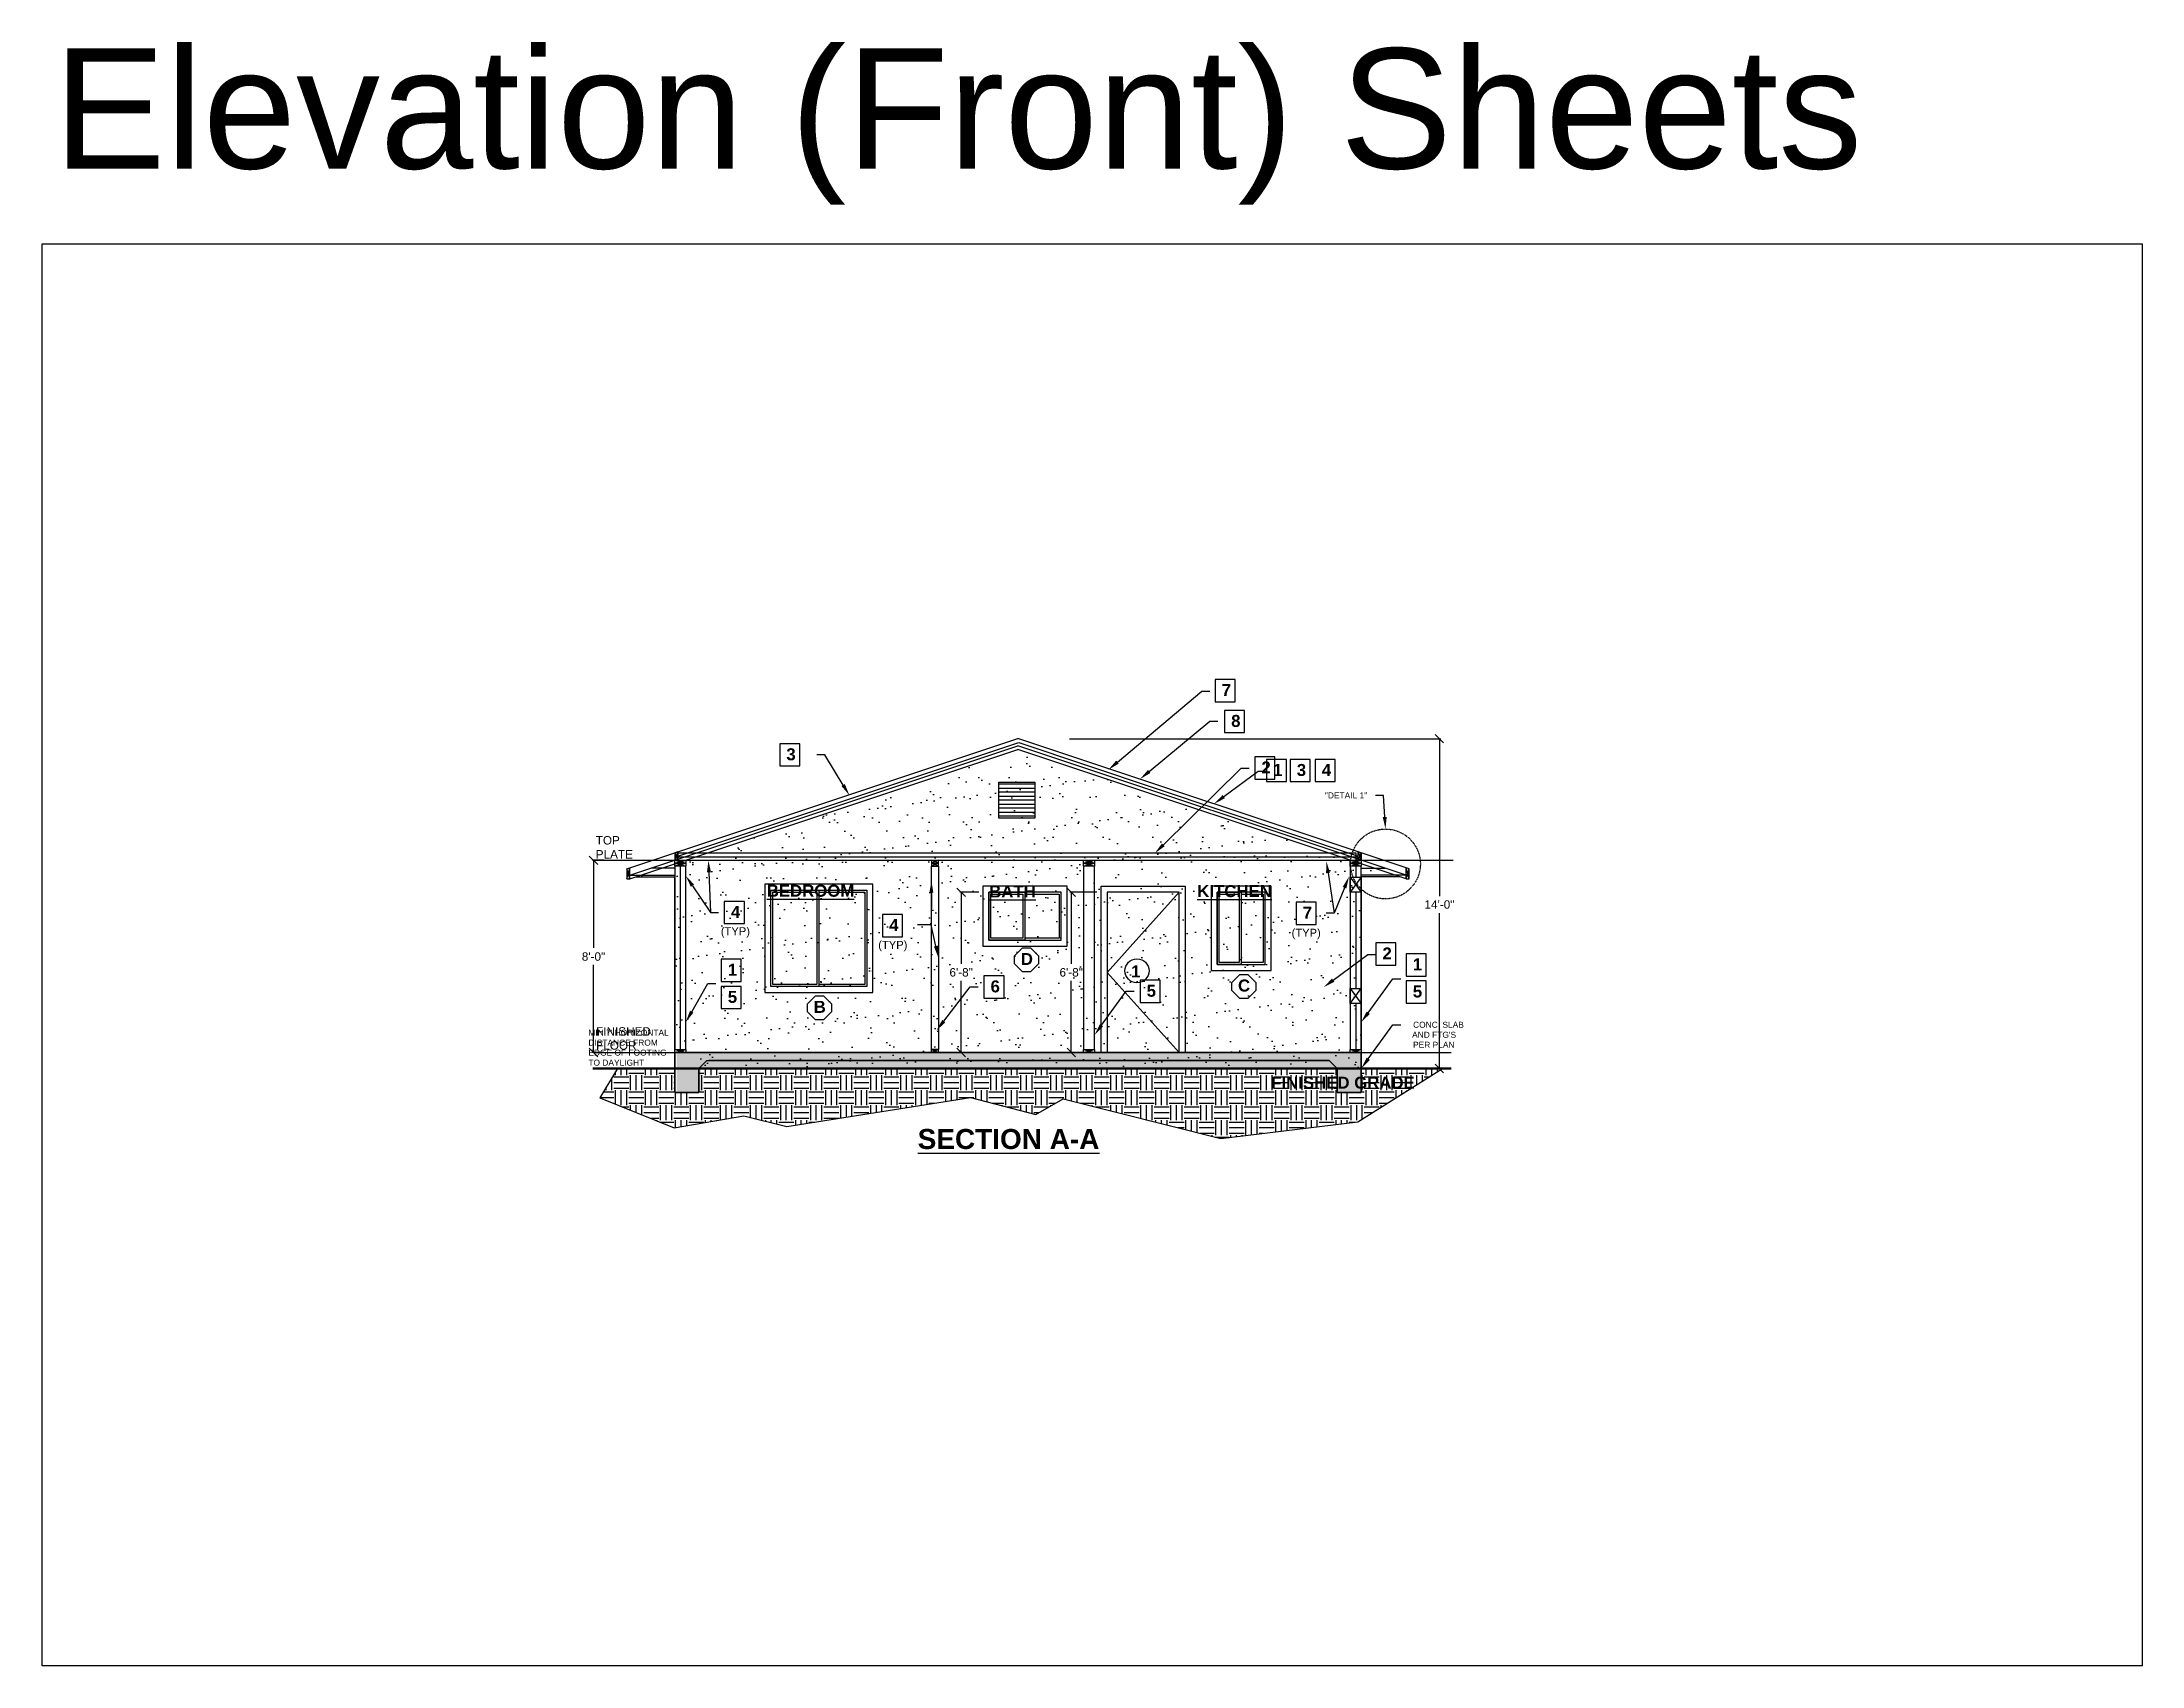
# Model space of a CAD drawing. Header units: inches. Extents: x -350 to 3672, y -1325 to 3943.
# Drawn here: x -308 to 741, y -1325 to -514 of the extents above; entities that cross this region are included whole.
import ezdxf
from ezdxf import colors
from ezdxf.entities.mleader import LeaderData, LeaderLine
from ezdxf.math import Vec2, Vec3

# ---------------------------------------------------------------- set-up
doc = ezdxf.new("R2010")
doc.units = ezdxf.units.IN
doc.header["$MEASUREMENT"] = 0
doc.linetypes.add('DASHED2', pattern=[0.375, 0.25, -0.125])
for name, color, linetype in [('Elevation - Front & Back', 7, 'Continuous'), ('Elevation - Front & Back Dim & Labels', 190, 'Continuous'), ('Elevation - Front Details', 3, 'Continuous'), ('Elevation - Section F&B Details', 7, 'Continuous'), ('Elevation - Section R&L Details', 7, 'Continuous'), ('Elevation- Back Details', 6, 'Continuous'), ('Foundation Outline', 9, 'DASHED2')]:
    doc.layers.add(name, color=color, linetype=linetype)
doc.layers.add('Insulation', color=40, linetype='BATTING', transparency=0.7)
doc.styles.get("Standard").update_dxf_attribs({"font": 'arial.ttf'})
doc.linetypes.add('BATTING', pattern='A,0.0001,-0.1,[134,ltypeshp.shx,S=0.1,R=0,X=-0.1,Y=0],-0.2,[134,ltypeshp.shx,S=0.1,R=180,X=0.1,Y=0],-0.1', length=0.4001)
doc.dimstyles.get("Standard").update_dxf_attribs({"dimscale": 0.7, "dimtxt": 6, "dimasz": 6, "dimexe": 1, "dimexo": 3, "dimgap": 3, "dimtad": 0, "dimtih": 1, "dimtoh": 1, "dimdec": 4, "dimzin": 1, "dimdsep": 46, "dimlunit": 4, "dimtxsty": 'Standard', "dimblk": 'OBLIQUE', "dimcen": 0.09, "dimadec": 0, "dimazin": 0, "dimtfac": 1, "dimtdec": 4, "dimtofl": 0, "dimtmove": 0, "dimatfit": 3, "dimfxl": 1, "dimtolj": 1, "dimtzin": 0, "dimarcsym": 0})

msp = doc.modelspace()

# ---------------------------------------------------------------- texts
at = {"color": 3, "insert": (-302.64094, -517.47446), "char_height": 60, "attachment_point": 1}
msp.add_mtext_dynamic_manual_height_columns('Elevation (Front) Sheets', width=2572.0309593, gutter_width=1, heights=[0], dxfattribs=at)
at = {"layer": 'Elevation - Front & Back Dim & Labels', "attachment_point": 1}
for s, width, gutter_width, insert, char_height in [('{\\fArial|b1|i0|c0|p34;1}', 70.1010121, 1, (306.64542, -874.88384), 6), ('{\\fArial|b1|i0|c0|p34;3}', 70.1010121, 1, (318.5152, -874.88384), 6), ('{\\fArial|b1|i0|c0|p34;4}', 70.1010121, 1, (331.01913, -874.88384), 6), ('TOP \\PPLATE', 52.3901152, 0.7, (-31.79203, -910.91117), 4.2), ('{\\fArial|b1|i0|c0|p34;2}', 70.1010121, 1, (361.32746, -966.53826), 6), ('FINISHED \\PFLOOR', 52.3901152, 0.7, (-31.59023, -1006.38577), 4.2), ('{\\fArial|b1|i0|c0|p34;FINISHED GRADE}', 74.8430218, 1, (305.76865, -1031.06701), 6)]:
    msp.add_mtext_dynamic_manual_height_columns(s, width=width, gutter_width=gutter_width, heights=[0], dxfattribs=dict(at, insert=insert, char_height=char_height))
at = {"layer": 'Elevation - Front Details', "char_height": 6, "attachment_point": 1}
for s, insert in [('\\pxqc;{\\fArial|b1|i0|c0|p34;1}', (202.9979, -975.5064)), ('\\pxqc;{\\fArial|b1|i0|c0|p34;C}', (257.11869, -982.55858)), ('\\pxqc;{\\fArial|b1|i0|c0|p34;B}', (45.09044, -993.20577))]:
    msp.add_mtext_dynamic_manual_height_columns(s, width=70.1010121, gutter_width=1, heights=[0], dxfattribs=dict(at, insert=insert))
at = {"layer": 'Elevation - Section F&B Details', "attachment_point": 1}
for s, width, insert, char_height in [('{\\fArial|b1|i0|c0|p34;7}', 70.1010121, (280.99859, -834.98056), 6), ('{\\fArial|b1|i0|c0|p34;8}', 70.1010121, (285.72667, -850.38517), 6), ('{\\fArial|b1|i0|c0|p34;3}', 70.1010121, (63.46023, -867.0464), 6), ('{\\fArial|b1|i0|c0|p34;2}', 70.1010121, (300.84419, -873.62792), 6), ('\\pxqc;{\\fArial|b1|i0|c0|p34;\\LBEDROOM}', 70.1010121, (40.48641, -935.2003), 6), ('\\pxqc;{\\fArial|b1|i0|c0|p34;\\LBATH}', 70.1010121, (141.39597, -935.56135), 6), ('\\pxqc;{\\fArial|b1|i0|c0|p34;\\LKITCHEN}', 70.1010121, (252.3691, -935.37335), 6), ('{\\fArial|b1|i0|c0|p34;4}', 70.1010121, (35.76372, -945.78466), 6), ('{\\fArial|b1|i0|c0|p34;4}', 70.1010121, (114.83781, -952.34773), 6), ('{\\fArial|b1|i0|c0|p34;7}', 70.1010121, (321.50456, -946.18852), 6), ('(TYP)', 23.1015534, (30.70879, -956.45572), 4), ('(TYP)', 23.1015534, (109.36317, -963.23522), 4), ('{\\fArial|b1|i0|c0|p34;1}', 70.1010121, (34.19531, -974.69736), 6), ('{\\fArial|b1|i0|c0|p34;1}', 70.1010121, (376.49409, -971.98263), 6), ('{\\fArial|b1|i0|c0|p34;6}', 70.1010121, (165.48703, -982.97495), 6), ('{\\fArial|b1|i0|c0|p34;5}', 70.1010121, (243.48703, -985.16063), 6), ('{\\fArial|b1|i0|c0|p34;5}', 70.1010121, (376.49409, -985.52101), 6), ('{\\fArial|b1|i0|c0|p34;5}', 70.1010121, (34.19531, -988.23575), 6), ("MIN 7' HORIZONTAL DISTANCE FROM EDGE OF FOOTING TO DAYLIGHT", 44.5338597, (-35.46295, -1007.57017), 3), ('{\\fArial|b1|i0|c0|p34;\\LSECTION A-A}', 224.8484198, (129.08407, -1057.21017), 10)]:
    msp.add_mtext_dynamic_manual_height_columns(s, width=width, gutter_width=1, heights=[0], dxfattribs=dict(at, insert=insert, char_height=char_height))
at = {"layer": 'Elevation - Section R&L Details', "insert": (315.91922, -957.20345), "char_height": 4, "attachment_point": 1}
msp.add_mtext_dynamic_manual_height_columns('(TYP)', width=23.1015534, gutter_width=1, heights=[0], dxfattribs=at)
at = {"layer": 'Elevation- Back Details', "insert": (148.58218, -969.31365), "char_height": 6, "attachment_point": 1}
msp.add_mtext_dynamic_manual_height_columns('\\pxqc;{\\fArial|b1|i0|c0|p34;D}', width=70.1010121, gutter_width=1, heights=[0], dxfattribs=at)

# ---------------------------------------------------------------- blocks, each defined once
blk = doc.blocks.new('_Oblique')
at = {"color": 0, "linetype": 'ByBlock', "lineweight": -2}
blk.add_line((-0.5, -0.5), (0.5, 0.5), dxfattribs=at)
blk = doc.blocks.new('*D3')
at = {"layer": 'Defpoints', "color": 0, "transparency": 16777216}
for p in [(220.7, -939), (205.8, -1019), (223.7, -1019)]:
    blk.add_point(p, dxfattribs=at)
at = {"layer": 'Elevation - Front Details', "color": 0, "lineweight": -2, "transparency": 16777216}
for p, q in [((218.6, -939), (205.1, -939)), ((205.8, -939), (205.8, -974.7)), ((205.8, -1019), (205.8, -983.2)), ((221.6, -1019), (205.1, -1019))]:
    blk.add_line(p, q, dxfattribs=at)
at = {"layer": 'Elevation - Front Details', "color": 0, "lineweight": -2, "transparency": 16777216, "xscale": 4.199999999999999, "yscale": 4.199999999999999, "zscale": 4.199999999999999}
for p, rotation in [((205.8, -939), 90), ((205.8, -1019), 270)]:
    blk.add_blockref('_Oblique', p, dxfattribs=dict(at, rotation=rotation))
at = {"layer": 'Elevation - Front Details', "color": 0, "transparency": 16777216, "insert": (205.8, -979), "char_height": 4.2, "attachment_point": 5}
blk.add_mtext('\\A1;6\'-8"', dxfattribs=at)
blk = doc.blocks.new('*D5')
at = {"layer": 'Defpoints', "color": 0, "transparency": 16777216}
for p in [(-25.7, -923), (-32.9, -1019), (-25.7, -1019)]:
    blk.add_point(p, dxfattribs=at)
at = {"layer": 'Elevation - Front & Back Dim & Labels', "color": 0, "lineweight": -2, "transparency": 16777216}
for p, q in [((-27.8, -923), (-33.6, -923)), ((-32.9, -923), (-32.9, -966.8)), ((-32.9, -1019), (-32.9, -975.3)), ((-27.8, -1019), (-33.6, -1019))]:
    blk.add_line(p, q, dxfattribs=at)
at = {"layer": 'Elevation - Front & Back Dim & Labels', "color": 0, "lineweight": -2, "transparency": 16777216, "xscale": 4.199999999999999, "yscale": 4.199999999999999, "zscale": 4.199999999999999}
for p, rotation in [((-32.9, -923), 90), ((-32.9, -1019), 270)]:
    blk.add_blockref('_Oblique', p, dxfattribs=dict(at, rotation=rotation))
at = {"layer": 'Elevation - Front & Back Dim & Labels', "color": 0, "transparency": 16777216, "insert": (-32.9, -971.1), "char_height": 4.2, "attachment_point": 5}
blk.add_mtext('\\A1;8\'-0"', dxfattribs=at)
blk = doc.blocks.new('*D11')
at = {"layer": 'Defpoints', "color": 0, "transparency": 16777216}
for p in [(161.7, -939), (150.8, -1019), (164.7, -1019)]:
    blk.add_point(p, dxfattribs=at)
at = {"layer": 'Elevation- Back Details', "color": 0, "lineweight": -2, "transparency": 16777216}
for p, q in [((159.6, -939), (150.1, -939)), ((150.8, -939), (150.8, -974.7)), ((150.8, -1019), (150.8, -983.2)), ((162.6, -1019), (150.1, -1019))]:
    blk.add_line(p, q, dxfattribs=at)
at = {"layer": 'Elevation- Back Details', "color": 0, "lineweight": -2, "transparency": 16777216, "xscale": 4.199999999999999, "yscale": 4.199999999999999, "zscale": 4.199999999999999}
for p, rotation in [((150.8, -939), 90), ((150.8, -1019), 270)]:
    blk.add_blockref('_Oblique', p, dxfattribs=dict(at, rotation=rotation))
at = {"layer": 'Elevation- Back Details', "color": 0, "transparency": 16777216, "insert": (150.8, -979), "char_height": 4.2, "attachment_point": 5}
blk.add_mtext('\\A1;6\'-8"', dxfattribs=at)
blk = doc.blocks.new('*D29')
at = {"layer": 'Defpoints', "color": 0, "transparency": 16777216}
for p in [(202.8, -862.3), (180.2, -1027), (389.8, -1027)]:
    blk.add_point(p, dxfattribs=at)
at = {"layer": 'Elevation - Front & Back Dim & Labels', "color": 0, "lineweight": -2, "transparency": 16777216}
for p, q in [((204.9, -862.3), (390.5, -862.3)), ((389.8, -862.3), (389.8, -940.9)), ((389.8, -1027), (389.8, -949.4)), ((182.3, -1027), (390.5, -1027))]:
    blk.add_line(p, q, dxfattribs=at)
at = {"layer": 'Elevation - Front & Back Dim & Labels', "color": 0, "lineweight": -2, "transparency": 16777216, "xscale": 4.199999999999999, "yscale": 4.199999999999999, "zscale": 4.199999999999999}
for p, rotation in [((389.8, -862.3), 90), ((389.8, -1027), 270)]:
    blk.add_blockref('_Oblique', p, dxfattribs=dict(at, rotation=rotation))
at = {"layer": 'Elevation - Front & Back Dim & Labels', "color": 0, "transparency": 16777216, "insert": (389.8, -945.1), "char_height": 4.2, "attachment_point": 5}
blk.add_mtext('\\A1;14\'-0" ', dxfattribs=at)

# ---------------------------------------------------------------- dimensions: what is measured, and where the dimension line sits
at = {"layer": 'Elevation - Front & Back Dim & Labels'}
dim = msp.add_linear_dim(base=(389.79841, -1026.97565), p1=(202.8072, -862.28649), p2=(180.19927, -1026.97565), angle=90, text='14\'-0" ', dimstyle='Standard', dxfattribs=at)
dim.commit()
dim.dimension.update_dxf_attribs({"geometry": '*D29', "text_midpoint": (389.79841, -945.13225), "dimtype": 160})
dim = msp.add_linear_dim(base=(-32.89656, -1018.97565), p1=(-25.7476, -922.97565), p2=(-25.7476, -1018.97565), angle=90, dimstyle='Standard', dxfattribs=at)
dim.commit()
dim.dimension.update_dxf_attribs({"geometry": '*D5', "text_midpoint": (-32.89656, -971.08245), "dimtype": 160})
at = {"layer": 'Elevation - Front Details'}
dim = msp.add_linear_dim(base=(205.83417, -1018.97565), p1=(220.69927, -938.97565), p2=(223.69927, -1018.97565), angle=90, dimstyle='Standard', dxfattribs=at)
dim.commit()
dim.dimension.update_dxf_attribs({"geometry": '*D3', "text_midpoint": (205.83417, -978.97565)})
at = {"layer": 'Elevation- Back Details'}
dim = msp.add_linear_dim(base=(150.79186, -1018.97565), p1=(161.69927, -938.97565), p2=(164.69927, -1018.97565), angle=90, dimstyle='Standard', dxfattribs=at)
dim.commit()
dim.dimension.update_dxf_attribs({"geometry": '*D11', "text_midpoint": (150.79186, -978.97565)})

# ---------------------------------------------------------------- hatches: boundary and pattern name
at = {"layer": 'Elevation - Front Details', "transparency": 33554636}
h = msp.add_hatch(dxfattribs=at)
h.set_pattern_fill('AR-SAND', color=256, scale=8)
h.paths.add_polyline_path([(13.13145, -922.97565), (-11.80072, -931.28635), (7.69927, -931.28635), (7.69927, -1018.97565), (220.69927, -1018.97565), (220.69927, -935.97565), (262.69927, -935.97565), (262.69927, -1018.97565), (350.69927, -1018.97565), (350.69927, -931.2863), (370.19926, -931.2863), (345.26722, -922.97565)])
h.paths.add_polyline_path([(106.69927, -934.97565), (106.69927, -988.97565), (52.69927, -988.97565), (52.69927, -934.97565)], flags=16)
h.paths.add_polyline_path([(103.69927, -937.97565), (103.69927, -985.97565), (79.69927, -985.97565), (55.69927, -985.97565), (55.69927, -937.97565), (79.69927, -937.97565)], flags=0)
h.paths.add_polyline_path([(78.69927, -938.97565), (78.69927, -984.97565), (56.69927, -984.97565), (56.69927, -938.97565)], flags=0)
h.paths.add_polyline_path([(86.00407, -994.6795), (86.00407, -998.6795), (82.00407, -1002.6795), (78.00407, -1002.6795), (74.00407, -998.6795), (74.00407, -994.6795), (78.00407, -990.6795), (82.00407, -990.6795)], flags=16)
h.paths.add_polyline_path([(275.69927, -935.97565), (305.69927, -935.97565), (305.69927, -977.97565), (275.69927, -977.97565)], flags=16)
h.paths.add_polyline_path([(278.69927, -938.97565), (290.69927, -938.97565), (302.69927, -938.97565), (302.69927, -974.97565), (278.69927, -974.97565)], flags=0)
h.paths.add_polyline_path([(279.69927, -939.97565), (289.69927, -939.97565), (289.69927, -973.97565), (279.69927, -973.97565)], flags=0)
h.paths.add_polyline_path([(286.03232, -984.03231), (290.03232, -980.03231), (294.03232, -980.03231), (298.03232, -984.03231), (298.03232, -988.03231), (294.03232, -992.03231), (290.03232, -992.03231), (286.03232, -988.03231)], flags=16)
h.paths.add_polyline_path([(345.26722, -922.97565), (179.19934, -867.61984), (13.13145, -922.97565)])
h.paths.add_polyline_path([(350.69927, -1026.97565), (350.69927, -1018.97565), (7.69927, -1018.97565), (7.69927, -1026.97565)])
h.paths.add_polyline_path([(198.96978, -983.33322), (212.753, -983.33322), (212.753, -974.67824), (198.96978, -974.67824)], flags=24)
h.paths.add_polyline_path([(287.65896, -991.93716), (296.71217, -991.93716), (296.71217, -979.57291), (287.65896, -979.57291)], flags=24)
h.paths.add_polyline_path([(75.51407, -1002.48203), (84.56727, -1002.48203), (84.56727, -990.11777), (75.51407, -990.11777)], flags=24)
at = {"layer": 'Elevation - Section F&B Details', "transparency": 33554585}
h = msp.add_hatch(dxfattribs=at)
h.set_pattern_fill('EARTH', color=256, scale=30)
h.set_pattern_definition([(0, (14.682, 245.642), (7.5, 7.5), [7.5, -7.5]), (0, (14.682, 248.454), (7.5, 7.5), [7.5, -7.5]), (0, (14.682, 251.267), (7.5, 7.5), [7.5, -7.5]), (90, (15.6194, 252.204), (-7.5, 7.5), [7.5, -7.5]), (90, (18.432, 252.204), (-7.5, 7.5), [7.5, -7.5]), (90, (21.2444, 252.204), (-7.5, 7.5), [7.5, -7.5])])
h.paths.add_polyline_path([(19.69927, -1026.97565), (19.69927, -1038.97565), (7.69927, -1038.97565), (7.69927, -1026.97565), (-20.99365, -1026.97565), (-29.77152, -1041.69482), (7.40629, -1056.58999), (42.2638, -1050.5616), (63.71459, -1055.92016), (155.55076, -1041.51901), (188.06211, -1049.89178), (201.80402, -1042.18884), (280.56862, -1061.94855), (348.94299, -1053.57579), (391.37796, -1026.97565), (350.69927, -1026.97565), (350.69927, -1038.97565), (338.69927, -1038.97565), (338.69927, -1026.97565)])
at = {"layer": 'Elevation - Section F&B Details', "transparency": 33554687}
h = msp.add_hatch(dxfattribs=at)
h.set_pattern_fill('AR-CONC', color=256)
h.set_pattern_definition([(50, (0, 181.454), (7.172602, -0.62752), [0.75, -8.25]), (355, (0, 181.454), (-1.387513, 7.52192), [0.6, -6.6]), (100.45144, (0.598, 181.402), (5.78509, 6.8944), [0.6374, -7.01142]), (46.1842, (0, 183.454), (10.672413, -1.65519), [1.125, -12.375]), (96.6356, (0.889, 183.316), (9.34662, 9.74119), [0.9561, -10.51714]), (351.1842, (0, 183.454), (9.34662, 9.74119), [0.9, -9.9]), (21, (1, 182.954), (5.96907, -4.02619), [0.75, -8.25]), (326, (1, 182.954), (2.433153, 7.2515), [0.6, -6.6]), (71.45144, (1.4974, 182.619), (8.402224, 3.22531), [0.6374, -7.01142]), (37.5, (0, 181.4543), (0.1215986, 3.3289385), [0, -6.52, 0, -6.7, 0, -6.625]), (7.5, (0, 181.4543), (2.630695, 3.944117), [0, -3.82, 0, -6.37, 0, -2.525]), (327.5, (-2.23, 181.4543), (5.3382244, -0.2255487), [0, -2.5, 0, -7.8, 0, -10.35]), (317.5, (-3.23, 181.4543), (5.831862, 1.00105), [0, -3.25, 0, -5.18, 0, -7.35])])
h.paths.add_polyline_path([(350.69927, -1026.97565), (338.69927, -1026.97565), (338.69927, -1038.97565), (350.69927, -1038.97565)])
h.paths.add_polyline_path([(350.69927, -1018.97565), (8.69927, -1018.97565), (8.69927, -1026.97565), (20.69927, -1026.97565), (24.69927, -1022.97565), (334.69927, -1022.97565), (338.69927, -1026.97565), (350.69927, -1026.97565)])
h.paths.add_polyline_path([(20.69927, -1026.97565), (8.69927, -1026.97565), (8.69927, -1038.97565), (20.69927, -1038.97565)])
at = {"layer": 'Elevation- Back Details', "transparency": 33554636}
h = msp.add_hatch(dxfattribs=at)
h.set_pattern_fill('AR-SAND', color=256, scale=8)
h.paths.add_polyline_path([(13.13145, -922.97565), (-11.80072, -931.28635), (7.69927, -931.28635), (7.69927, -1018.97565), (350.69927, -1018.97565), (350.69927, -931.2863), (370.19926, -931.2863), (345.26722, -922.97565)])
h.paths.add_polyline_path([(203.69927, -965.97565), (161.69927, -965.97565), (161.69927, -935.97565), (203.69927, -935.97565)], flags=16)
h.paths.add_polyline_path([(200.69927, -962.97565), (164.69927, -962.97565), (164.69927, -938.97565), (200.69927, -938.97565)], flags=0)
h.paths.add_polyline_path([(189.49582, -970.78738), (189.49582, -974.78738), (185.49582, -978.78738), (181.49582, -978.78738), (177.49582, -974.78738), (177.49582, -970.78738), (181.49582, -966.78738), (185.49582, -966.78738)], flags=16)
h.paths.add_polyline_path([(181.69927, -961.97565), (165.69927, -961.97565), (165.69927, -939.97565), (181.69927, -939.97565)], flags=0)
h.paths.add_polyline_path([(345.26722, -922.97565), (179.19934, -867.61984), (13.13145, -922.97565)])
h.paths.add_polyline_path([(7.69927, -1018.97565), (7.69927, -1026.97565), (350.69927, -1026.97565), (350.69927, -1018.97565)])
h.paths.add_polyline_path([(143.92747, -983.33322), (157.71069, -983.33322), (157.71069, -974.67824), (143.92747, -974.67824)], flags=24)
h.paths.add_polyline_path([(179.01195, -978.58991), (188.06516, -978.58991), (188.06516, -966.22565), (179.01195, -966.22565)], flags=24)
at = {"layer": 'Foundation Outline', "transparency": 33554534}
h = msp.add_hatch(dxfattribs=at)
h.set_pattern_fill('AR-SAND', color=256)
h.paths.add_polyline_path([(334.69927, -1022.97565), (23.69927, -1022.97565), (19.69927, -1026.97565), (338.69927, -1026.97565)])

# ---------------------------------------------------------------- linework, layer by layer
at = {"color": 3}
msp.add_lwpolyline([(-308.48011, -615.06986), (740.85594, -615.06986), (740.85594, -1325.43439), (-308.48011, -1325.43439)], close=True, dxfattribs=at)
at = {"layer": 'Elevation - Front & Back'}
for p, q in [((-16.30073, -927.28635), (179.19927, -862.11982)), ((374.69927, -927.2863), (179.19927, -862.11982)), ((-16.30073, -927.28635), (-16.30073, -932.28635)), ((-16.30073, -932.28635), (-14.80073, -932.28635)), ((7.69927, -1026.97565), (7.69927, -931.28635)), ((350.69927, -931.2863), (350.69927, -1026.97565)), ((373.19927, -932.2863), (374.69927, -932.2863)), ((374.69927, -932.2863), (374.69927, -927.2863))]:
    msp.add_line(p, q, dxfattribs=at)
at = {"layer": 'Elevation - Front & Back Dim & Labels'}
for p, q in [((-14.80073, -932.28635), (179.19934, -867.61984)), ((373.19927, -932.2863), (179.19934, -867.61984)), ((187.69927, -884.97581), (169.69927, -884.97581)), ((169.69927, -886.97581), (187.69927, -886.97581)), ((187.69927, -888.97581), (169.69927, -888.97581)), ((169.69927, -890.97581), (187.69927, -890.97581)), ((187.69927, -892.97581), (169.69927, -892.97581)), ((169.69927, -894.97581), (187.69927, -894.97581)), ((187.69927, -896.97581), (169.69927, -896.97581)), ((169.69927, -898.97581), (187.69927, -898.97581)), ((187.69927, -900.97581), (169.69927, -900.97581)), ((-11.80072, -931.28635), (7.69927, -931.28635)), ((370.19926, -931.2863), (350.69927, -931.2863))]:
    msp.add_line(p, q, dxfattribs=at)
at = {"layer": 'Elevation - Front & Back Dim & Labels', "linetype": 'DASHED2'}
for p, q in [((-32.89656, -922.97565), (396.68787, -922.97565)), ((-32.89656, -1018.97565), (395.68787, -1018.97565))]:
    msp.add_line(p, q, dxfattribs=at)
at = {"layer": 'Elevation - Front & Back Dim & Labels', "lineweight": 100}
msp.add_line((-33.27656, -1026.97565), (395.68787, -1026.97565), dxfattribs=at)
at = {"layer": 'Elevation - Front & Back Dim & Labels'}
for points in [[(303.33701, -883.70188), (313.37465, -883.70188), (313.37465, -872.64661), (303.33701, -872.64661)], [(315.20679, -883.70188), (325.24443, -883.70188), (325.24443, -872.64661), (315.20679, -872.64661)], [(327.71072, -883.70188), (337.74836, -883.70188), (337.74836, -872.64661), (327.71072, -872.64661)], [(169.69927, -883.97581), (187.69927, -883.97581), (187.69927, -901.97581), (169.69927, -901.97581)], [(358.01904, -975.35631), (368.05668, -975.35631), (368.05668, -964.30103), (358.01904, -964.30103)]]:
    msp.add_lwpolyline(points, close=True, dxfattribs=at)
at = {"layer": 'Elevation - Front Details'}
for p, q in [((259.69927, -938.97565), (223.69927, -978.97565)), ((223.69927, -978.97565), (259.69927, -1018.97565)), ((286.03232, -988.03231), (286.03232, -984.03231)), ((290.03232, -980.03231), (294.03232, -980.03231)), ((294.03232, -980.03231), (298.03232, -984.03231)), ((298.03232, -984.03231), (298.03232, -988.03231)), ((74.00407, -998.6795), (74.00407, -994.6795)), ((78.00407, -990.6795), (82.00407, -990.6795)), ((82.00407, -990.6795), (86.00407, -994.6795)), ((86.00407, -994.6795), (86.00407, -998.6795)), ((294.03232, -992.03231), (290.03232, -992.03231)), ((82.00407, -1002.6795), (78.00407, -1002.6795))]:
    msp.add_line(p, q, dxfattribs=at)
for points in [[(52.69927, -988.97565), (106.69927, -988.97565), (106.69927, -934.97565), (52.69927, -934.97565)], [(56.69927, -938.97565), (78.69927, -938.97565), (78.69927, -984.97565), (56.69927, -984.97565)], [(223.69927, -1018.97565), (259.69927, -1018.97565), (259.69927, -938.97565), (223.69927, -938.97565)], [(275.69927, -977.97565), (305.69927, -977.97565), (305.69927, -935.97565), (275.69927, -935.97565)], [(279.69927, -939.97565), (289.69927, -939.97565), (289.69927, -973.97565), (279.69927, -973.97565)]]:
    msp.add_lwpolyline(points, close=True, dxfattribs=at)
for points in [[(55.69927, -937.97565), (79.69927, -937.97565), (79.69927, -985.97565), (55.69927, -985.97565), (55.69927, -937.97565)], [(79.69927, -937.97565), (103.69927, -937.97565), (103.69927, -985.97565), (79.69927, -985.97565)], [(79.69927, -938.97565), (102.69927, -938.97565), (102.69927, -984.97565), (79.69927, -984.97565)], [(220.69927, -1018.97565), (220.69927, -935.97565), (262.69927, -935.97565), (262.69927, -1018.97565)], [(278.69927, -974.97565), (302.69927, -974.97565), (302.69927, -938.97565), (278.69927, -938.97565), (278.69927, -974.97565)], [(278.69927, -938.97565), (290.69927, -938.97565), (290.69927, -974.97565), (278.69927, -974.97565), (278.69927, -938.97565)], [(290.69927, -939.97565), (301.69927, -939.97565), (301.69927, -973.97565), (290.69927, -973.97565)], [(286.03232, -984.03231), (290.03232, -980.03231)], [(74.00407, -994.6795), (78.00407, -990.6795)], [(290.03232, -992.03231), (286.03232, -988.03231)], [(298.03232, -988.03231), (294.03232, -992.03231)], [(78.00407, -1002.6795), (74.00407, -998.6795)], [(86.00407, -998.6795), (82.00407, -1002.6795)]]:
    msp.add_lwpolyline(points, dxfattribs=at)
msp.add_circle((238.67153, -978.19893), 6, dxfattribs=at)
at = {"layer": 'Elevation - Section F&B Details'}
for p, q in [((-14.80073, -930.47563), (179.19927, -865.80914)), ((373.19927, -930.47563), (179.19927, -865.80914)), ((9.19927, -918.78632), (7.69927, -922.97565)), ((7.69927, -919.28632), (9.19927, -922.97565)), ((7.69927, -922.97565), (13.19927, -924.47565)), ((7.69927, -924.47565), (13.19927, -922.97565)), ((139.44927, -924.47565), (139.44927, -922.97565)), ((211.94927, -922.97565), (217.44927, -924.47565)), ((211.94927, -924.47565), (217.44927, -922.97565)), ((345.19927, -922.97565), (350.69927, -924.47565)), ((345.19927, -924.47565), (350.69927, -922.97565)), ((349.19927, -918.78632), (350.69927, -922.97565)), ((350.69927, -919.28632), (349.19927, -922.97565)), ((-16.30073, -932.28635), (-14.80073, -926.78635)), ((-14.80073, -932.28635), (-16.30073, -927.28635)), ((-14.80073, -932.28635), (-14.80073, -926.78635)), ((-14.6079, -930.41135), (7.69927, -930.41135)), ((7.69927, -926.91135), (-4.10787, -926.91135)), ((7.69927, -924.47565), (13.19927, -925.97565)), ((7.69927, -925.97565), (13.19927, -924.47565)), ((139.44927, -925.97565), (139.44927, -924.47565)), ((211.94927, -924.47565), (217.44927, -925.97565)), ((211.94927, -925.97565), (217.44927, -924.47565)), ((345.19927, -924.47565), (350.69927, -925.97565)), ((345.19927, -925.97565), (350.69927, -924.47565)), ((345.19927, -931.47565), (350.69927, -938.97565)), ((350.69927, -931.47565), (345.19927, -938.97565)), ((350.69927, -926.91135), (362.5064, -926.91135)), ((373.00643, -930.41135), (350.69927, -930.41135)), ((373.19927, -932.28635), (373.19927, -926.78635)), ((374.69927, -932.28635), (373.19927, -926.78635)), ((373.19927, -932.28635), (374.69927, -927.28635)), ((347.94927, -938.97565), (347.94927, -986.97565)), ((345.19927, -986.97565), (350.69927, -994.47565)), ((345.19927, -994.47565), (350.69927, -986.97565)), ((7.69927, -1017.47565), (13.19927, -1018.97565)), ((7.69927, -1018.97565), (13.19927, -1017.47565)), ((211.94927, -1017.47565), (217.44927, -1018.97565)), ((211.94927, -1018.97565), (217.44927, -1017.47565)), ((345.19927, -1017.47565), (350.69927, -1018.97565)), ((345.19927, -1018.97565), (350.69927, -1017.47565)), ((23.69927, -1022.97565), (19.69927, -1026.97565)), ((334.69927, -1022.97565), (24.69927, -1022.97565)), ((338.69927, -1026.97565), (334.69927, -1022.97565))]:
    msp.add_line(p, q, dxfattribs=at)
for points in [[(277.69017, -843.79861), (287.72781, -843.79861), (287.72781, -832.74334), (277.69017, -832.74334)], [(282.41825, -859.20321), (292.45589, -859.20321), (292.45589, -848.14794), (282.41825, -848.14794)], [(60.15181, -875.86444), (70.18946, -875.86444), (70.18946, -864.80917), (60.15181, -864.80917)], [(297.53577, -882.44597), (307.57342, -882.44597), (307.57342, -871.39069), (297.53577, -871.39069)], [(7.69927, -922.97565), (9.19927, -922.97565), (9.19927, -918.78632), (7.69927, -919.28632)], [(7.69927, -924.47565), (7.69927, -922.97565), (13.19927, -922.97565), (13.19927, -924.47565)], [(211.94927, -924.47565), (211.94927, -922.97565), (217.44927, -922.97565), (217.44927, -924.47565)], [(345.19927, -924.47565), (345.19927, -922.97565), (350.69927, -922.97565), (350.69927, -924.47565)], [(350.69927, -922.97565), (349.19927, -922.97565), (349.19927, -918.78632), (350.69927, -919.28632)], [(7.69927, -925.97565), (7.69927, -924.47565), (13.19927, -924.47565), (13.19927, -925.97565)], [(7.69927, -1017.47565), (13.19927, -1017.47565), (13.19927, -925.97565), (7.69927, -925.97565)], [(139.44927, -925.97565), (139.44927, -1017.47565), (135.94927, -1017.47565), (135.94927, -925.97565)], [(211.94927, -925.97565), (211.94927, -924.47565), (217.44927, -924.47565), (217.44927, -925.97565)], [(211.94927, -1017.47565), (217.44927, -1017.47565), (217.44927, -925.97565), (211.94927, -925.97565)], [(345.19927, -925.97565), (345.19927, -924.47565), (350.69927, -924.47565), (350.69927, -925.97565)], [(345.19927, -1017.47565), (350.69927, -1017.47565), (350.69927, -925.97565), (345.19927, -925.97565)], [(350.69927, -938.97565), (345.19927, -938.97565), (345.19927, -931.47565), (350.69927, -931.47565)], [(32.4553, -954.6027), (42.49294, -954.6027), (42.49294, -943.54743), (32.4553, -943.54743)], [(318.19614, -955.00656), (328.23379, -955.00656), (328.23379, -943.95129), (318.19614, -943.95129)], [(111.52939, -961.16578), (121.56703, -961.16578), (121.56703, -950.1105), (111.52939, -950.1105)], [(30.88689, -983.51541), (40.92453, -983.51541), (40.92453, -972.46014), (30.88689, -972.46014)], [(373.18567, -980.80067), (383.22332, -980.80067), (383.22332, -969.7454), (373.18567, -969.7454)], [(30.88689, -997.05379), (40.92453, -997.05379), (40.92453, -985.99852), (30.88689, -985.99852)], [(162.17861, -991.793), (172.21625, -991.793), (172.21625, -980.73772), (162.17861, -980.73772)], [(240.17861, -993.97867), (250.21625, -993.97867), (250.21625, -982.9234), (240.17861, -982.9234)], [(373.18567, -994.33906), (383.22332, -994.33906), (383.22332, -983.28379), (373.18567, -983.28379)], [(350.69927, -994.47565), (345.19927, -994.47565), (345.19927, -986.97565), (350.69927, -986.97565)], [(7.69927, -1018.97565), (7.69927, -1017.47565), (13.19927, -1017.47565), (13.19927, -1018.97565)], [(211.94927, -1018.97565), (211.94927, -1017.47565), (217.44927, -1017.47565), (217.44927, -1018.97565)], [(345.19927, -1018.97565), (345.19927, -1017.47565), (350.69927, -1017.47565), (350.69927, -1018.97565)], [(7.69927, -1026.97565), (-20.99365, -1026.97565), (-29.77152, -1041.69482), (7.40629, -1056.58999), (42.2638, -1050.5616), (63.71459, -1055.92016), (155.55076, -1041.51901), (188.06211, -1049.89178), (201.80402, -1042.18884), (280.56862, -1061.94855), (348.94299, -1053.57579), (391.37796, -1026.97565), (350.69927, -1026.97565), (350.69927, -1038.97565), (338.69927, -1038.97565), (338.69927, -1026.97565), (19.69927, -1026.97565), (19.69927, -1038.97565), (7.69927, -1038.97565)]]:
    msp.add_lwpolyline(points, close=True, dxfattribs=at)
for points in [[(7.69927, -922.97565), (348.19927, -922.97565), (348.19927, -919.47565), (9.19927, -919.47565), (9.19927, -922.97565)], [(135.94927, -922.97565), (139.44927, -922.97565), (135.94927, -924.47565), (139.44927, -924.47565), (135.94927, -922.97565), (135.94927, -924.47565)], [(135.94927, -924.47565), (139.44927, -924.47565), (135.94927, -925.97565), (139.44927, -925.97565), (135.94927, -924.47565), (135.94927, -925.97565)], [(135.94927, -1017.47565), (139.44927, -1017.47565), (135.94927, -1018.97565), (135.94927, -1017.47565), (139.44927, -1018.97565), (139.44927, -1017.47565)], [(7.69927, -1018.97565), (7.69927, -1038.97565), (19.69927, -1038.97565), (19.69927, -1026.97565), (23.69927, -1022.97565), (334.69927, -1022.97565), (338.69927, -1026.97565), (338.69927, -1038.97565), (350.69927, -1038.97565), (350.69927, -1018.97565), (8.69927, -1018.97565)]]:
    msp.add_lwpolyline(points, dxfattribs=at)
at = {"layer": 'Elevation - Section F&B Details', "linetype": 'DASHED2', "ltscale": 0.5}
msp.add_circle((362.8233, -924.83423), 17.44788, dxfattribs=at)
at = {"layer": 'Elevation- Back Details'}
for p, q in [((177.49582, -974.78738), (177.49582, -970.78738)), ((181.49582, -966.78738), (185.49582, -966.78738)), ((185.49582, -966.78738), (189.49582, -970.78738)), ((189.49582, -970.78738), (189.49582, -974.78738)), ((185.49582, -978.78738), (181.49582, -978.78738))]:
    msp.add_line(p, q, dxfattribs=at)
for points in [[(161.69927, -965.97565), (203.69927, -965.97565), (203.69927, -935.97565), (161.69927, -935.97565)], [(164.69927, -962.97565), (200.69927, -962.97565), (200.69927, -938.97565), (164.69927, -938.97565)], [(164.69927, -938.97565), (182.69927, -938.97565), (182.69927, -962.97565), (164.69927, -962.97565)], [(165.69927, -939.97565), (181.69927, -939.97565), (181.69927, -961.97565), (165.69927, -961.97565)]]:
    msp.add_lwpolyline(points, close=True, dxfattribs=at)
for points in [[(182.69927, -939.97565), (199.69927, -939.97565), (199.69927, -961.97565), (182.69927, -961.97565)], [(177.49582, -970.78738), (181.49582, -966.78738)], [(181.49582, -978.78738), (177.49582, -974.78738)], [(189.49582, -974.78738), (185.49582, -978.78738)]]:
    msp.add_lwpolyline(points, dxfattribs=at)
at = {"layer": 'Insulation', "ltscale": 0.08}
for p, q in [((9.19927, -920.88099), (179.69927, -864.19862)), ((179.69927, -864.19862), (349.19927, -920.88099)), ((9.19927, -921.22565), (349.19927, -921.22565))]:
    msp.add_line(p, q, dxfattribs=at)
at = {"layer": 'Insulation', "ltscale": 0.1}
for p, q in [((10.44927, -925.97565), (10.44927, -1017.47565)), ((347.94927, -925.97565), (347.94927, -931.47565)), ((347.94927, -994.47565), (347.94927, -1017.47565))]:
    msp.add_line(p, q, dxfattribs=at)

msp.set_redraw_order([(e.dxf.handle, doc.entitydb.next_handle()) for e in msp.query("TEXT MTEXT ATTDEF DIMENSION ARC_DIMENSION")])  # texts and dimensions are drawn at this point

# ---------------------------------------------------------------- leaders
at = {"layer": 'Elevation - Front & Back Dim & Labels'}
ml = msp.add_multileader_mtext('Standard', dxfattribs=at)
ml.set_content('.', color=256)
ml.set_leader_properties()
ml.build(insert=Vec2(0, 0))
ml.multileader.update_dxf_attribs({"dogleg_length": 3.98438, "arrow_head_size": 6})
ctx = ml.context
ctx.base_point, ctx.char_height, ctx.arrow_head_size, ctx.landing_gap_size, ctx.plane_origin = Vec3(303.24701, -878.42424), 0.5, 6, 2.59375, Vec3(277.19927, -894.78639)
notes = []
notes.append((ctx, [(0, (1, 1, 0), (299.26263, -878.42424), (1, 0), 3.98438, [(0, [(277.19927, -894.78639)], 0, [])])]))
ctx.mtext.insert, ctx.mtext.flow_direction = Vec3(305.84076, -878.17424), 5
ml = msp.add_multileader_mtext('Standard', dxfattribs=at)
ml.set_content('.', color=256)
ml.set_leader_properties()
ml.build(insert=Vec2(0, 0))
ml.multileader.update_dxf_attribs({"dogleg_length": 3.98438, "arrow_head_size": 6})
ctx = ml.context
ctx.base_point, ctx.char_height, ctx.arrow_head_size, ctx.landing_gap_size, ctx.plane_origin = Vec3(357.92904, -970.07867), 0.5, 6, 2.59375, Vec3(331.8813, -986.44082)
notes.append((ctx, [(0, (1, 1, 0), (353.94467, -970.07867), (1, 0), 3.98438, [(0, [(331.8813, -986.44082)], 0, [])])]))
ctx.mtext.insert, ctx.mtext.flow_direction = Vec3(360.52279, -969.82867), 5
at = {"layer": 'Elevation - Section F&B Details'}
ml = msp.add_multileader_mtext('Standard', dxfattribs=at)
ml.set_content('\\pxi-1,l1; ', color=256)
ml.set_leader_properties()
ml.build(insert=Vec2(0, 0))
ml.multileader.update_dxf_attribs({"dogleg_length": 3.98438, "arrow_head_size": 6})
ctx = ml.context
ctx.base_point, ctx.char_height, ctx.arrow_head_size, ctx.landing_gap_size, ctx.plane_origin = Vec3(275.12114, -838.44321), 3, 6, 2.59375, Vec3(224.31095, -877.82393)
notes.append((ctx, [(0, (1, 1, 0), (271.13676, -838.44321), (1, 0), 3.98438, [(0, [(224.31095, -877.82393)], 0, [])])]))
ctx.mtext.insert, ctx.mtext.width, ctx.mtext.flow_direction = Vec3(277.71489, -836.94321), 118.108254, 5
ml = msp.add_multileader_mtext('Standard', dxfattribs=at)
ml.set_content('\\pxi-1,l1; {\\H0.02083x; .}', color=256)
ml.set_leader_properties()
ml.build(insert=Vec2(0, 0))
ml.multileader.update_dxf_attribs({"dogleg_length": 3.98438, "arrow_head_size": 6})
ctx = ml.context
ctx.base_point, ctx.char_height, ctx.arrow_head_size, ctx.landing_gap_size, ctx.plane_origin = Vec3(279.01303, -853.52457), 3, 6, 2.59375, Vec3(240.17788, -882.44597)
notes.append((ctx, [(0, (1, 1, 0), (275.02865, -853.52457), (1, 0), 3.98438, [(0, [(240.17788, -882.44597)], 0, [])])]))
ctx.mtext.insert, ctx.mtext.width, ctx.mtext.flow_direction = Vec3(281.60678, -852.02457), 118.108254, 5
ml = msp.add_multileader_mtext('Standard', dxfattribs=at)
ml.set_content('\\pxi-1,l1; ', color=256)
ml.set_leader_properties()
ml.build(insert=Vec2(0, 0))
ml.multileader.update_dxf_attribs({"dogleg_length": 3.98438, "arrow_head_size": 6})
ctx = ml.context
ctx.base_point, ctx.char_height, ctx.arrow_head_size, ctx.landing_gap_size, ctx.plane_origin = Vec3(72.3649, -870.33681), 3, 6, 2.59375, Vec3(94.94927, -890.53642)
ctx.text_align_type = 2
notes.append((ctx, [(1, (1, 1, 0), (82.70117, -870.33681), (-1, 0), 3.98438, [(0, [(94.94927, -890.53642)], 0, [])])]))
ctx.mtext.insert, ctx.mtext.width, ctx.mtext.alignment, ctx.mtext.flow_direction = Vec3(76.12304, -868.83681), 118.108254, 3, 5
ml = msp.add_multileader_mtext('Standard', dxfattribs=at)
ml.set_content('\\pxi-1,l1; ', color=256)
ml.set_leader_properties()
ml.build(insert=Vec2(0, 0))
ml.multileader.update_dxf_attribs({"dogleg_length": 3.98438, "arrow_head_size": 6})
ctx = ml.context
ctx.base_point, ctx.char_height, ctx.arrow_head_size, ctx.landing_gap_size, ctx.plane_origin = Vec3(294.69478, -876.91833), 3, 6, 2.59375, Vec3(247.58933, -919.47565)
notes.append((ctx, [(0, (1, 1, 0), (290.7104, -876.91833), (1, 0), 3.98438, [(0, [(247.58933, -919.47565)], 0, [])])]))
ctx.mtext.insert, ctx.mtext.width, ctx.mtext.flow_direction = Vec3(297.28853, -875.41833), 118.108254, 5
ml = msp.add_multileader_mtext('Standard', dxfattribs=at)
ml.set_content('\\pxi-1,l1,qc; "DETAIL 1"', color=256)
ml.set_leader_properties()
ml.build(insert=Vec2(0, 0))
ml.multileader.update_dxf_attribs({"dogleg_length": 3.98438, "arrow_head_size": 6})
ctx = ml.context
ctx.base_point, ctx.char_height, ctx.arrow_head_size, ctx.landing_gap_size, ctx.plane_origin = Vec3(330.56479, -890.58714), 3, 6, 2.59375, Vec3(367.59426, -908.97669)
ctx.text_align_type = 2
notes.append((ctx, [(1, (1, 1, 0), (361.84785, -890.58714), (-1, 0), 3.98438, [(0, [(362.8233, -907.38636)], 0, [])])]))
ctx.mtext.insert, ctx.mtext.width, ctx.mtext.alignment, ctx.mtext.flow_direction = Vec3(355.26973, -889.08612), 25.4271027, 3, 5
ml = msp.add_multileader_mtext('Standard', dxfattribs=at)
ml.set_content('\\pxi-1,l1;   ', color=256)
ml.set_leader_properties()
ml.build(insert=Vec2(0, 0))
ml.multileader.update_dxf_attribs({"dogleg_length": 3.98438, "arrow_head_size": 6})
ctx = ml.context
ctx.base_point, ctx.char_height, ctx.arrow_head_size, ctx.landing_gap_size, ctx.plane_origin = Vec3(29.56667, -949.07507), 3, 6, 2.59375, Vec3(9.72595, -970.89796)
notes.append((ctx, [(0, (1, 1, 0), (25.58229, -949.07507), (1, 0), 3.98438, [(0, [(24.54629, -922.97565)], 0, [])])]))
ctx.mtext.insert, ctx.mtext.width, ctx.mtext.flow_direction = Vec3(32.16042, -947.57507), 37.7313968, 5
ml = msp.add_multileader_mtext('Standard', dxfattribs=at)
ml.set_content('\\pxi-1,l1;   ', color=256)
ml.set_leader_properties()
ml.build(insert=Vec2(0, 0))
ml.multileader.update_dxf_attribs({"dogleg_length": 3.98438, "arrow_head_size": 6})
ctx = ml.context
ctx.base_point, ctx.char_height, ctx.arrow_head_size, ctx.landing_gap_size, ctx.plane_origin = Vec3(324.56061, -949.47892), 3, 6, 2.59375, Vec3(348.0745, -971.30182)
ctx.text_align_type = 2
notes.append((ctx, [(0, (1, 1, 0), (337.22566, -949.47892), (-1, 0), 3.98438, [(0, [(333.25416, -923.3795)], 0, [])])]))
ctx.mtext.insert, ctx.mtext.width, ctx.mtext.alignment, ctx.mtext.flow_direction = Vec3(330.64754, -947.97892), 37.7313968, 3, 5
ml = msp.add_multileader_mtext('Standard', dxfattribs=at)
ml.set_content('\\pxi-1,l1;   ', color=256)
ml.set_leader_properties()
ml.build(insert=Vec2(0, 0))
ml.multileader.update_dxf_attribs({"dogleg_length": 3.98438, "arrow_head_size": 6})
ctx = ml.context
ctx.base_point, ctx.char_height, ctx.arrow_head_size, ctx.landing_gap_size, ctx.plane_origin = Vec3(29.56667, -949.07507), 3, 6, 2.59375, Vec3(9.72595, -970.89796)
notes.append((ctx, [(0, (1, 1, 0), (25.58229, -949.07507), (1, 0), 3.98438, [(0, [(13.19927, -930.72565)], 0, [])])]))
ctx.mtext.insert, ctx.mtext.width, ctx.mtext.flow_direction = Vec3(32.16042, -947.57507), 37.7313968, 5
ml = msp.add_multileader_mtext('Standard', dxfattribs=at)
ml.set_content('\\pxi-1,l1;   ', color=256)
ml.set_leader_properties()
ml.build(insert=Vec2(0, 0))
ml.multileader.update_dxf_attribs({"dogleg_length": 3.98438, "arrow_head_size": 6})
ctx = ml.context
ctx.base_point, ctx.char_height, ctx.arrow_head_size, ctx.landing_gap_size, ctx.plane_origin = Vec3(123.23845, -955.24558), 3, 6, 2.59375, Vec3(106.74514, -971.9334)
ctx.text_align_type = 2
notes.append((ctx, [(1, (1, 1, 0), (135.90351, -955.24558), (-1, 0), 3.98438, [(0, [(135.94927, -933.21444)], 0, [])])]))
ctx.mtext.insert, ctx.mtext.width, ctx.mtext.alignment, ctx.mtext.flow_direction = Vec3(129.32538, -953.74558), 37.7313968, 3, 5
ml = msp.add_multileader_mtext('Standard', dxfattribs=at)
ml.set_content('\\pxi-1,l1;   ', color=256)
ml.set_leader_properties()
ml.build(insert=Vec2(0, 0))
ml.multileader.update_dxf_attribs({"dogleg_length": 3.98438, "arrow_head_size": 6})
ctx = ml.context
ctx.base_point, ctx.char_height, ctx.arrow_head_size, ctx.landing_gap_size, ctx.plane_origin = Vec3(324.56061, -949.47892), 3, 6, 2.59375, Vec3(348.0745, -971.30182)
ctx.text_align_type = 2
notes.append((ctx, [(0, (1, 1, 0), (337.22566, -949.47892), (-1, 0), 3.98438, [(0, [(344.60118, -931.1295)], 0, [])])]))
ctx.mtext.insert, ctx.mtext.width, ctx.mtext.alignment, ctx.mtext.flow_direction = Vec3(330.64754, -947.97892), 37.7313968, 3, 5
ml = msp.add_multileader_mtext('Standard', dxfattribs=at)
ml.set_content('\\pxi-1,l1;   ', color=256)
ml.set_leader_properties()
ml.build(insert=Vec2(0, 0))
ml.multileader.update_dxf_attribs({"dogleg_length": 3.98438, "arrow_head_size": 6})
ctx = ml.context
ctx.base_point, ctx.char_height, ctx.arrow_head_size, ctx.landing_gap_size, ctx.plane_origin = Vec3(120.39415, -955.24558), 3, 6, 2.59375, Vec3(106.74514, -971.9334)
ctx.text_align_type = 2
notes.append((ctx, [(1, (1, 1, 0), (135.90351, -955.24558), (-1, 0), 6.82868, [(0, [(139.44927, -971.72565)], 0, [])])]))
ctx.mtext.insert, ctx.mtext.width, ctx.mtext.alignment, ctx.mtext.flow_direction = Vec3(126.48108, -953.74558), 37.7313968, 3, 5
ml = msp.add_multileader_mtext('Standard', dxfattribs=at)
ml.set_content('.', color=256)
ml.set_leader_properties()
ml.build(insert=Vec2(0, 0))
ml.multileader.update_dxf_attribs({"dogleg_length": 3.98438, "arrow_head_size": 6})
ctx = ml.context
ctx.base_point, ctx.char_height, ctx.arrow_head_size, ctx.landing_gap_size, ctx.plane_origin = Vec3(28.1512, -984.61749), 0.5, 6, 2.59375, Vec3(13.19927, -1003.83599)
notes.append((ctx, [(0, (1, 1, 0), (24.16682, -984.61749), (1, 0), 3.98438, [(0, [(13.19927, -1003.83599)], 0, [])])]))
ctx.mtext.insert, ctx.mtext.width, ctx.mtext.flow_direction = Vec3(30.74495, -984.36749), 1.0487796, 5
ml = msp.add_multileader_mtext('Standard', dxfattribs=at)
ml.set_content('\\pxi-1,l1;   ', color=256)
ml.set_leader_properties()
ml.build(insert=Vec2(0, 0))
ml.multileader.update_dxf_attribs({"dogleg_length": 3.98438, "arrow_head_size": 6})
ctx = ml.context
ctx.base_point, ctx.char_height, ctx.arrow_head_size, ctx.landing_gap_size, ctx.plane_origin = Vec3(159.28998, -986.26536), 3, 6, 2.59375, Vec3(139.44927, -1008.08825)
notes.append((ctx, [(0, (1, 1, 0), (155.30561, -986.26536), (1, 0), 3.98438, [(0, [(138.44927, -1008.08825)], 0, [])])]))
ctx.mtext.insert, ctx.mtext.width, ctx.mtext.flow_direction = Vec3(161.88373, -984.76536), 37.7313968, 5
ml = msp.add_multileader_mtext('Standard', dxfattribs=at)
ml.set_content('\\pxi-1,l1;   ', color=256)
ml.set_leader_properties()
ml.build(insert=Vec2(0, 0))
ml.multileader.update_dxf_attribs({"dogleg_length": 3.98438, "arrow_head_size": 6})
ctx = ml.context
ctx.base_point, ctx.char_height, ctx.arrow_head_size, ctx.landing_gap_size, ctx.plane_origin = Vec3(370.53998, -982.15275), 3, 6, 2.59375, Vec3(350.69927, -1003.97565)
notes.append((ctx, [(0, (1, 1, 0), (366.55561, -982.15275), (1, 0), 3.98438, [(0, [(350.69927, -1003.97565)], 0, [])])]))
ctx.mtext.insert, ctx.mtext.width, ctx.mtext.flow_direction = Vec3(373.13373, -980.65275), 37.7313968, 5
ml = msp.add_multileader_mtext('Standard', dxfattribs=at)
ml.set_content('\\pxi-1,l1;   ', color=256)
ml.set_leader_properties()
ml.build(insert=Vec2(0, 0))
ml.multileader.update_dxf_attribs({"dogleg_length": 3.98438, "arrow_head_size": 6})
ctx = ml.context
ctx.base_point, ctx.char_height, ctx.arrow_head_size, ctx.landing_gap_size, ctx.plane_origin = Vec3(237.28998, -988.45104), 3, 6, 2.59375, Vec3(217.44927, -1010.27393)
notes.append((ctx, [(0, (1, 1, 0), (233.30561, -988.45104), (1, 0), 3.98438, [(0, [(217.44927, -1010.27393)], 0, [])])]))
ctx.mtext.insert, ctx.mtext.width, ctx.mtext.flow_direction = Vec3(239.88373, -986.95104), 37.7313968, 5
ml = msp.add_multileader_mtext('Standard', dxfattribs=at)
ml.set_content("\\pxi-1,l1;   CONC. SLAB AND FTG'S \\P   PER PLAN", color=256)
ml.set_leader_properties()
ml.build(insert=Vec2(0, 0))
ml.multileader.update_dxf_attribs({"dogleg_length": 3.98438, "arrow_head_size": 6})
ctx = ml.context
ctx.base_point, ctx.char_height, ctx.arrow_head_size, ctx.landing_gap_size, ctx.plane_origin = Vec3(370.53998, -1005.15275), 3, 6, 2.59375, Vec3(350.69927, -1026.97565)
notes.append((ctx, [(0, (1, 1, 0), (366.55561, -1005.15275), (1, 0), 3.98438, [(0, [(350.69927, -1026.97565)], 0, [])])]))
ctx.mtext.insert, ctx.mtext.width, ctx.mtext.flow_direction = Vec3(373.13373, -1003.65173), 35.82326, 5
for ctx, leaders in notes:
    for number, flags, end, landing, length, lines in leaders:
        leader = LeaderData()
        leader.index, (leader.has_last_leader_line, leader.has_dogleg_vector, leader.attachment_direction) = number, flags
        leader.last_leader_point, leader.dogleg_vector, leader.dogleg_length = Vec3(end), Vec3(landing), length
        for number, points, colour, breaks in lines:
            line = LeaderLine()
            line.index, line.vertices, line.color, line.breaks = number, Vec3.list(points), colors.encode_raw_color(colour), breaks
            leader.lines.append(line)
        ctx.leaders.append(leader)

doc.saveas('drawing.dxf')
